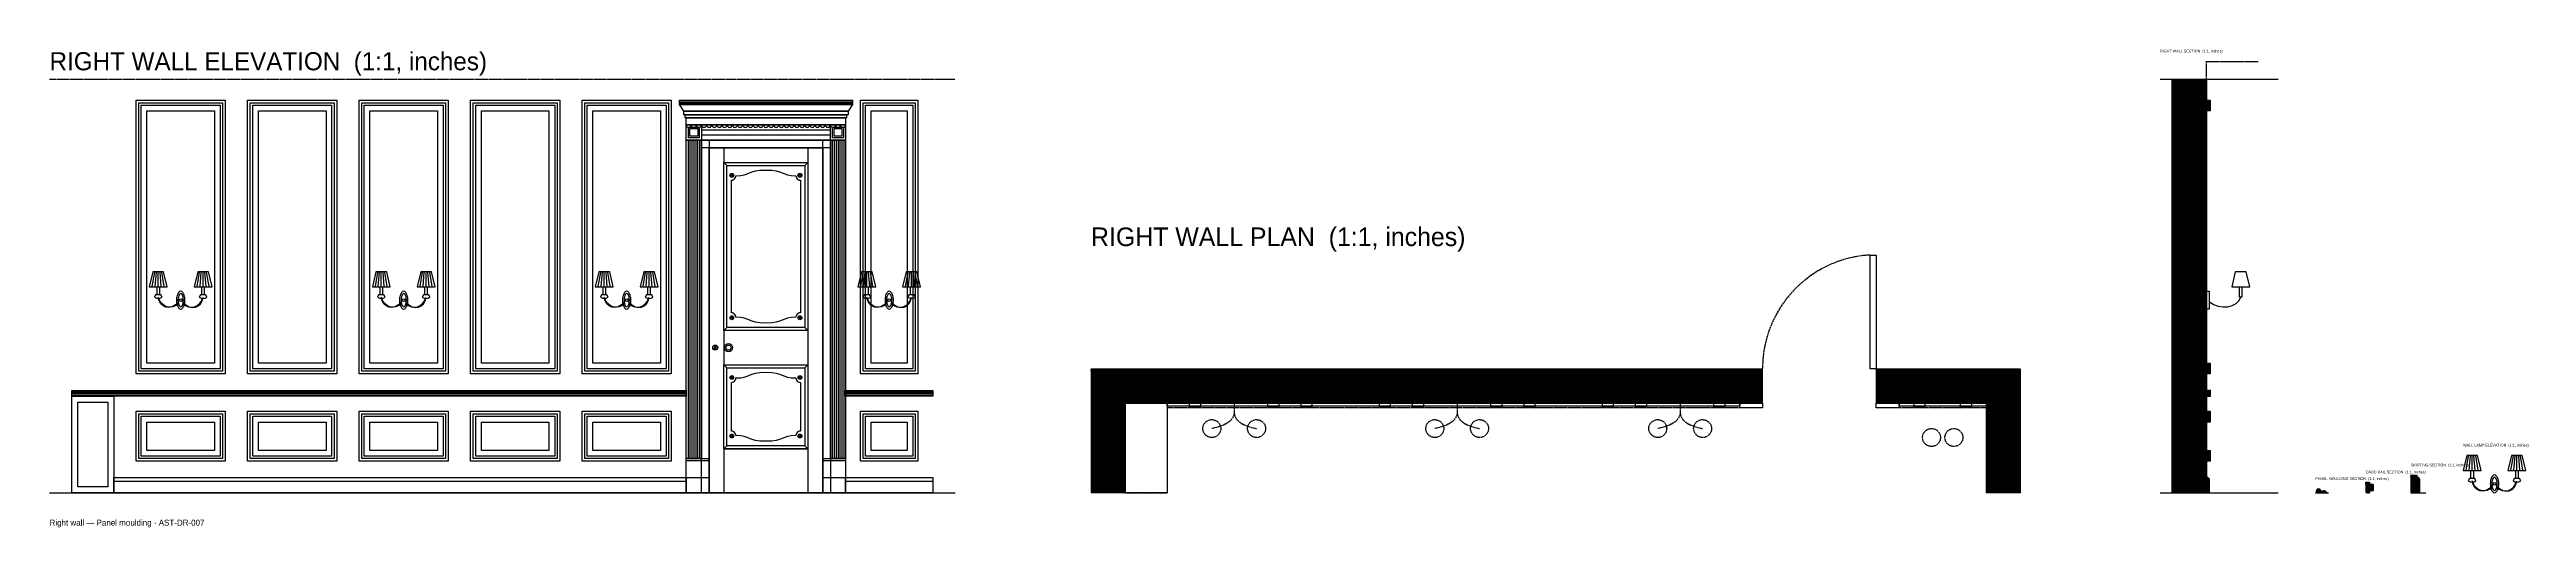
# Model space of a CAD drawing. Header units: inches. Extents: x 0 to 653, y -9 to 117.
import ezdxf

# ---------------------------------------------------------------- set-up
doc = ezdxf.new("R2010")
doc.units = ezdxf.units.IN
doc.header["$MEASUREMENT"] = 0
doc.linetypes.add('DASHED', pattern=[0.6, 0.5, -0.1])
for name, color, linetype in [('Dado rail section', 7, 'Continuous'), ('Dado rail section hatch', 8, 'Continuous'), ('Panel moulding section', 7, 'Continuous'), ('Panel moulding section hatch', 8, 'Continuous'), ('Right wall elevation', 7, 'Continuous'), ('Right wall plan', 7, 'Continuous'), ('Right wall plan hatch', 8, 'Continuous'), ('Right wall section', 7, 'Continuous'), ('Right wall section hatch', 8, 'Continuous'), ('Skirting section', 7, 'Continuous'), ('Skirting section hatch', 8, 'Continuous'), ('Wall lamp elevation', 7, 'Continuous')]:
    doc.layers.add(name, color=color, linetype=linetype)

msp = doc.modelspace()

# ---------------------------------------------------------------- hatches: boundary and pattern name
at = {"layer": 'Dado rail section hatch'}
h = msp.add_hatch(dxfattribs=at)
h.set_pattern_fill('ANSI31', scale=0.15748031)
h.paths.add_polyline_path([(610.78, 2.76), (611.72, 2.76), (611.72, 0), (610.78, 0), (610.78, 2.76)])
h = msp.add_hatch(dxfattribs=at)
h.set_pattern_fill('ANSI31', scale=0.15748031)
h.paths.add_polyline_path([(611.72, 0.59), (612.63, 0.59), (612.66, 0.59), (612.68, 0.6), (612.71, 0.61), (612.73, 0.62), (612.75, 0.63), (612.77, 0.65), (612.79, 0.67), (612.8, 0.69), (612.81, 0.71), (612.82, 0.74), (612.83, 0.76), (612.83, 0.79), (612.83, 0.81), (612.82, 0.84), (612.81, 0.86), (612.8, 0.89), (612.79, 0.91), (612.77, 0.93), (612.75, 0.94), (612.73, 0.96), (612.71, 0.97), (612.68, 0.98), (612.66, 0.98), (612.63, 0.98), (612.66, 0.99), (612.68, 0.99), (612.71, 1), (612.73, 1.01), (612.75, 1.02), (612.77, 1.04), (612.79, 1.06), (612.8, 1.08), (612.81, 1.11), (612.82, 1.13), (612.83, 1.16), (612.83, 1.18), (612.83, 1.21), (612.82, 1.23), (612.81, 1.26), (612.8, 1.28), (612.79, 1.3), (612.77, 1.32), (612.75, 1.34), (612.73, 1.35), (612.71, 1.36), (612.68, 1.37), (612.66, 1.38), (612.63, 1.38), (612.66, 1.38), (612.68, 1.38), (612.71, 1.39), (612.73, 1.4), (612.75, 1.42), (612.77, 1.44), (612.79, 1.45), (612.8, 1.48), (612.81, 1.5), (612.82, 1.52), (612.83, 1.55), (612.83, 1.57), (612.83, 1.6), (612.82, 1.63), (612.81, 1.65), (612.8, 1.67), (612.79, 1.69), (612.77, 1.71), (612.75, 1.73), (612.73, 1.75), (612.71, 1.76), (612.68, 1.76), (612.66, 1.77), (612.63, 1.77), (612.66, 1.77), (612.68, 1.78), (612.71, 1.79), (612.73, 1.8), (612.75, 1.81), (612.77, 1.83), (612.79, 1.85), (612.8, 1.87), (612.81, 1.89), (612.82, 1.92), (612.83, 1.94), (612.83, 1.97), (612.83, 1.99), (612.82, 2.02), (612.81, 2.04), (612.8, 2.07), (612.79, 2.09), (612.77, 2.11), (612.75, 2.12), (612.73, 2.14), (612.71, 2.15), (612.68, 2.16), (612.66, 2.16), (612.63, 2.17), (611.72, 2.17), (611.72, 0.59)])
at = {"layer": 'Panel moulding section hatch'}
h = msp.add_hatch(dxfattribs=at)
h.set_pattern_fill('ANSI31', scale=0.15748031)
h.paths.add_polyline_path([(597.79, 0), (597.79, 0.31), (597.8, 0.46), (597.83, 0.6), (597.86, 0.71), (597.91, 0.81), (597.96, 0.89), (598.02, 0.95), (598.1, 1), (598.18, 1.02), (598.65, 1.02), (598.65, 0.79), (598.7, 0.71), (598.76, 0.65), (598.84, 0.6), (598.93, 0.55), (599.03, 0.52), (599.16, 0.49), (599.29, 0.48), (599.44, 0.47), (599.68, 0.47), (599.8, 0.56), (599.91, 0.59), (600.03, 0.56), (600.15, 0.47), (600.15, 0.24), (600.33, 0.22), (600.46, 0.18), (600.56, 0.1), (600.62, 0), (597.79, 0)])
at = {"layer": 'Right wall plan hatch'}
h = msp.add_hatch(dxfattribs=at)
h.set_pattern_fill('ANSI31', scale=0.15748031)
h.paths.add_polyline_path([(274.64, 32.68), (451.69, 32.68), (451.69, 23.62), (274.64, 23.62), (274.64, 32.68)])
h = msp.add_hatch(dxfattribs=at)
h.set_pattern_fill('ANSI31', scale=0.15748031)
h.paths.add_polyline_path([(274.64, 32.68), (283.7, 32.68), (283.7, 0), (274.64, 0), (274.64, 32.68)])
h = msp.add_hatch(dxfattribs=at)
h.set_pattern_fill('ANSI31', scale=0.15748031)
h.paths.add_polyline_path([(481.69, 32.68), (519.76, 32.68), (519.76, 23.62), (481.69, 23.62), (481.69, 32.68)])
h = msp.add_hatch(dxfattribs=at)
h.set_pattern_fill('ANSI31', scale=0.15748031)
h.paths.add_polyline_path([(510.7, 32.68), (519.76, 32.68), (519.76, 0), (510.7, 0), (510.7, 32.68)])
at = {"layer": 'Right wall section hatch'}
h = msp.add_hatch(dxfattribs=at)
h.set_pattern_fill('ANSI31', scale=0.15748031)
h.paths.add_polyline_path([(559.68, 109.02), (568.73, 109.02), (568.73, 0), (559.68, 0), (559.68, 109.02)])
h = msp.add_hatch(dxfattribs=at)
h.set_pattern_fill('ANSI31', scale=0.15748031)
h.paths.add_polyline_path([(568.73, 103.54), (569.76, 103.54), (569.76, 100.71), (568.73, 100.71), (568.73, 103.54)])
h = msp.add_hatch(dxfattribs=at)
h.set_pattern_fill('ANSI31', scale=0.15748031)
h.paths.add_polyline_path([(568.73, 34.17), (569.76, 34.17), (569.76, 31.34), (568.73, 31.34), (568.73, 34.17)])
h = msp.add_hatch(dxfattribs=at)
h.set_pattern_fill('ANSI31', scale=0.15748031)
h.paths.add_polyline_path([(568.73, 25.43), (569.64, 25.43), (569.66, 25.43), (569.69, 25.44), (569.71, 25.45), (569.74, 25.46), (569.76, 25.47), (569.78, 25.49), (569.79, 25.51), (569.81, 25.53), (569.82, 25.55), (569.83, 25.58), (569.83, 25.6), (569.83, 25.63), (569.83, 25.66), (569.83, 25.68), (569.82, 25.71), (569.81, 25.73), (569.79, 25.75), (569.78, 25.77), (569.76, 25.79), (569.74, 25.8), (569.71, 25.81), (569.69, 25.82), (569.66, 25.83), (569.64, 25.83), (569.66, 25.83), (569.69, 25.83), (569.71, 25.84), (569.74, 25.85), (569.76, 25.87), (569.78, 25.88), (569.79, 25.9), (569.81, 25.93), (569.82, 25.95), (569.83, 25.97), (569.83, 26), (569.83, 26.02), (569.83, 26.05), (569.83, 26.07), (569.82, 26.1), (569.81, 26.12), (569.79, 26.14), (569.78, 26.16), (569.76, 26.18), (569.74, 26.19), (569.71, 26.21), (569.69, 26.21), (569.66, 26.22), (569.64, 26.22), (569.66, 26.22), (569.69, 26.23), (569.71, 26.24), (569.74, 26.25), (569.76, 26.26), (569.78, 26.28), (569.79, 26.3), (569.81, 26.32), (569.82, 26.34), (569.83, 26.37), (569.83, 26.39), (569.83, 26.42), (569.83, 26.44), (569.83, 26.47), (569.82, 26.49), (569.81, 26.52), (569.79, 26.54), (569.78, 26.56), (569.76, 26.57), (569.74, 26.59), (569.71, 26.6), (569.69, 26.61), (569.66, 26.61), (569.64, 26.61), (569.66, 26.62), (569.69, 26.62), (569.71, 26.63), (569.74, 26.64), (569.76, 26.65), (569.78, 26.67), (569.79, 26.69), (569.81, 26.71), (569.82, 26.74), (569.83, 26.76), (569.83, 26.79), (569.83, 26.81), (569.83, 26.84), (569.83, 26.86), (569.82, 26.89), (569.81, 26.91), (569.79, 26.93), (569.78, 26.95), (569.76, 26.97), (569.74, 26.98), (569.71, 26.99), (569.69, 27), (569.66, 27.01), (569.64, 27.01), (568.73, 27.01), (568.73, 25.43)])
h = msp.add_hatch(dxfattribs=at)
h.set_pattern_fill('ANSI31', scale=0.15748031)
h.paths.add_polyline_path([(568.73, 21.5), (569.76, 21.5), (569.76, 18.66), (568.73, 18.66), (568.73, 21.5)])
h = msp.add_hatch(dxfattribs=at)
h.set_pattern_fill('ANSI31', scale=0.15748031)
h.paths.add_polyline_path([(568.73, 11.18), (569.76, 11.18), (569.76, 8.35), (568.73, 8.35), (568.73, 11.18)])
h = msp.add_hatch(dxfattribs=at)
h.set_pattern_fill('ANSI31', scale=0.15748031)
h.paths.add_polyline_path([(568.73, 0), (569.52, 0), (569.52, 3.62), (569.13, 4.02), (568.73, 4.02), (568.73, 0)])
at = {"layer": 'Skirting section hatch'}
h = msp.add_hatch(dxfattribs=at)
h.set_pattern_fill('ANSI31', scale=0.15748031)
h.paths.add_polyline_path([(622.67, 4.61), (624.24, 4.61), (624.24, 0), (622.67, 0), (622.67, 4.61)])
h = msp.add_hatch(dxfattribs=at)
h.set_pattern_fill('ANSI31', scale=0.15748031)
h.paths.add_polyline_path([(624.24, 0), (625.03, 0), (625.03, 3.62), (624.64, 4.02), (624.24, 4.02), (624.24, 0)])

# ---------------------------------------------------------------- linework, layer by layer
at = {"layer": 'Dado rail section'}
msp.add_line((611.72, 2.76), (611.72, 0), dxfattribs=at)
for points in [[(612.63, 2.17), (611.72, 2.17), (611.72, 0.59)], [(611.72, 0.59), (612.63, 0.59)]]:
    msp.add_lwpolyline(points, dxfattribs=at)
for points in [[(612.63, 1.77), (612.66, 1.77), (612.7, 1.78), (612.73, 1.8), (612.76, 1.82), (612.78, 1.84), (612.8, 1.87), (612.82, 1.9), (612.83, 1.93), (612.83, 1.97), (612.83, 2), (612.82, 2.04), (612.8, 2.07), (612.78, 2.1), (612.76, 2.12), (612.73, 2.14), (612.7, 2.16), (612.66, 2.17), (612.63, 2.17)], [(612.63, 1.38), (612.66, 1.38), (612.7, 1.39), (612.73, 1.4), (612.76, 1.42), (612.78, 1.45), (612.8, 1.48), (612.82, 1.51), (612.83, 1.54), (612.83, 1.57), (612.83, 1.61), (612.82, 1.64), (612.8, 1.67), (612.78, 1.7), (612.76, 1.73), (612.73, 1.75), (612.7, 1.76), (612.66, 1.77), (612.63, 1.77)], [(612.63, 0.98), (612.66, 0.98), (612.7, 0.99), (612.73, 1.01), (612.76, 1.03), (612.78, 1.05), (612.8, 1.08), (612.82, 1.11), (612.83, 1.15), (612.83, 1.18), (612.83, 1.22), (612.82, 1.25), (612.8, 1.28), (612.78, 1.31), (612.76, 1.33), (612.73, 1.35), (612.7, 1.37), (612.66, 1.38), (612.63, 1.38)], [(612.63, 0.59), (612.66, 0.59), (612.7, 0.6), (612.73, 0.62), (612.76, 0.63), (612.78, 0.66), (612.8, 0.69), (612.82, 0.72), (612.83, 0.75), (612.83, 0.79), (612.83, 0.82), (612.82, 0.86), (612.8, 0.89), (612.78, 0.92), (612.76, 0.94), (612.73, 0.96), (612.7, 0.98), (612.66, 0.98), (612.63, 0.98)]]:
    msp.add_open_spline(points, degree=3, knots=[0, 0, 0, 0, 1, 1, 1, 2, 2, 2, 3, 3, 3, 4, 4, 4, 5, 5, 5, 6, 6, 6, 6], dxfattribs=at)
at = {"layer": 'Panel moulding section'}
msp.add_line((597.47, 0), (600.94, 0), dxfattribs=at)
for points in [[(597.79, 0), (597.79, 0.31)], [(600.62, 0), (597.79, 0)], [(598.18, 1.02), (598.65, 1.02), (598.65, 0.79)], [(599.44, 0.47), (599.68, 0.47)], [(600.15, 0.47), (600.15, 0.24)]]:
    msp.add_lwpolyline(points, dxfattribs=at)
for points in [[(597.79, 0.31), (597.81, 0.73), (597.94, 0.97), (598.18, 1.02)], [(598.65, 0.79), (598.76, 0.58), (599.02, 0.47), (599.44, 0.47)], [(599.68, 0.47), (599.83, 0.63), (599.99, 0.63), (600.15, 0.47)], [(600.15, 0.24), (600.41, 0.24), (600.57, 0.16), (600.62, 0)]]:
    msp.add_open_spline(points, degree=3, dxfattribs=at)
at = {"layer": 'Right wall elevation', "linetype": 'DASHED'}
msp.add_line((0, 109.02), (238.82, 109.02), dxfattribs=at)
at = {"layer": 'Right wall elevation'}
for p, q in [((166.1, 102.32), (211.69, 102.32)), ((166.22, 103.08), (211.57, 103.08)), ((166.22, 102.74), (211.57, 102.74)), ((167.87, 92.99), (171.89, 92.99)), ((168.38, 92.99), (168.38, 9.06)), ((168.88, 92.99), (168.88, 9.06)), ((169.38, 92.99), (169.38, 9.06)), ((169.88, 92.99), (169.88, 9.06)), ((170.38, 92.99), (170.38, 9.06)), ((170.89, 92.99), (170.89, 9.06)), ((171.39, 92.99), (171.39, 9.06)), ((171.89, 95.67), (205.91, 95.67)), ((171.89, 94.33), (205.91, 94.33)), ((205.91, 92.99), (209.92, 92.99)), ((206.41, 92.99), (206.41, 9.06)), ((206.91, 92.99), (206.91, 9.06)), ((207.41, 92.99), (207.41, 9.06)), ((207.91, 92.99), (207.91, 9.06)), ((208.42, 92.99), (208.42, 9.06)), ((208.92, 92.99), (208.92, 9.06)), ((209.42, 92.99), (209.42, 9.06)), ((177.83, 90.98), (177.83, 87.05)), ((177.83, 87.05), (199.96, 87.05)), ((177.83, 87.05), (178.62, 86.26)), ((199.96, 87.05), (199.17, 86.26)), ((199.96, 90.98), (199.96, 87.05)), ((27.1, 54.41), (27.73, 58.19)), ((27.89, 54.41), (28.2, 58.19)), ((28.68, 54.41), (28.68, 58.19)), ((29.46, 54.41), (29.15, 58.19)), ((30.25, 54.41), (29.62, 58.19)), ((38.91, 54.41), (39.54, 58.19)), ((39.7, 54.41), (40.02, 58.19)), ((40.49, 54.41), (40.49, 58.19)), ((41.28, 54.41), (40.96, 58.19)), ((42.06, 54.41), (41.43, 58.19)), ((85.91, 54.41), (86.54, 58.19)), ((86.69, 54.41), (87.01, 58.19)), ((87.48, 54.41), (87.48, 58.19)), ((88.27, 54.41), (87.95, 58.19)), ((89.06, 54.41), (88.43, 58.19)), ((97.72, 54.41), (98.35, 58.19)), ((98.5, 54.41), (98.82, 58.19)), ((99.29, 54.41), (99.29, 58.19)), ((100.08, 54.41), (99.76, 58.19)), ((100.87, 54.41), (100.24, 58.19)), ((144.71, 54.41), (145.34, 58.19)), ((145.5, 54.41), (145.81, 58.19)), ((146.28, 54.41), (146.28, 58.19)), ((147.07, 54.41), (146.76, 58.19)), ((147.86, 54.41), (147.23, 58.19)), ((156.52, 54.41), (157.15, 58.19)), ((157.31, 54.41), (157.62, 58.19)), ((158.09, 54.41), (158.09, 58.19)), ((158.88, 54.41), (158.57, 58.19)), ((159.67, 54.41), (159.04, 58.19)), ((213.94, 54.41), (214.57, 58.19)), ((214.72, 54.41), (215.04, 58.19)), ((215.51, 54.41), (215.51, 58.19)), ((216.3, 54.41), (215.98, 58.19)), ((217.09, 54.41), (216.46, 58.19)), ((225.75, 54.41), (226.38, 58.19)), ((226.54, 54.41), (226.85, 58.19)), ((227.32, 54.41), (227.32, 58.19)), ((228.11, 54.41), (227.8, 58.19)), ((228.9, 54.41), (228.27, 58.19)), ((177.83, 42.8), (178.62, 43.58)), ((177.83, 42.8), (177.83, 33.74)), ((199.96, 42.8), (199.17, 43.58)), ((199.96, 42.8), (199.96, 33.74)), ((177.83, 33.74), (178.62, 32.95)), ((199.96, 33.74), (199.17, 32.95)), ((5.91, 26.61), (167.87, 26.61)), ((5.91, 26.22), (167.87, 26.22)), ((209.92, 26.61), (232.91, 26.61)), ((209.92, 26.22), (232.91, 26.22)), ((5.91, 25.83), (167.87, 25.83)), ((209.92, 25.83), (232.91, 25.83)), ((167.87, 8.5), (173.9, 8.5)), ((177.83, 11.61), (178.62, 12.4)), ((177.83, 11.61), (199.96, 11.61)), ((177.83, 11.61), (177.83, 0)), ((199.96, 11.61), (199.17, 12.4)), ((199.96, 11.61), (199.96, 0)), ((203.9, 8.5), (209.92, 8.5)), ((0, 0), (238.82, 0)), ((16.93, 3.03), (167.87, 3.03)), ((167.87, 4.02), (173.9, 4.02)), ((203.9, 4.02), (209.92, 4.02)), ((209.92, 3.03), (232.91, 3.03))]:
    msp.add_line(p, q, dxfattribs=at)
for points in [[(22.83, 103.54), (46.33, 103.54), (46.33, 31.34), (22.83, 31.34), (22.83, 103.54)], [(23.54, 102.83), (45.62, 102.83), (45.62, 32.05), (23.54, 32.05), (23.54, 102.83)], [(24.17, 102.2), (44.99, 102.2), (44.99, 32.68), (24.17, 32.68), (24.17, 102.2)], [(25.67, 100.71), (43.5, 100.71), (43.5, 34.17), (25.67, 34.17), (25.67, 100.71)], [(52.24, 103.54), (75.73, 103.54), (75.73, 31.34), (52.24, 31.34), (52.24, 103.54)], [(52.94, 102.83), (75.02, 102.83), (75.02, 32.05), (52.94, 32.05), (52.94, 102.83)], [(53.57, 102.2), (74.39, 102.2), (74.39, 32.68), (53.57, 32.68), (53.57, 102.2)], [(55.07, 100.71), (72.9, 100.71), (72.9, 34.17), (55.07, 34.17), (55.07, 100.71)], [(81.64, 103.54), (105.13, 103.54), (105.13, 31.34), (81.64, 31.34), (81.64, 103.54)], [(82.35, 102.83), (104.43, 102.83), (104.43, 32.05), (82.35, 32.05), (82.35, 102.83)], [(82.98, 102.2), (103.8, 102.2), (103.8, 32.68), (82.98, 32.68), (82.98, 102.2)], [(84.47, 100.71), (102.3, 100.71), (102.3, 34.17), (84.47, 34.17), (84.47, 100.71)], [(111.04, 103.54), (134.54, 103.54), (134.54, 31.34), (111.04, 31.34), (111.04, 103.54)], [(111.75, 102.83), (133.83, 102.83), (133.83, 32.05), (111.75, 32.05), (111.75, 102.83)], [(112.38, 102.2), (133.2, 102.2), (133.2, 32.68), (112.38, 32.68), (112.38, 102.2)], [(113.87, 100.71), (131.7, 100.71), (131.7, 34.17), (113.87, 34.17), (113.87, 100.71)], [(140.44, 103.54), (163.94, 103.54), (163.94, 31.34), (140.44, 31.34), (140.44, 103.54)], [(141.15, 102.83), (163.23, 102.83), (163.23, 32.05), (141.15, 32.05), (141.15, 102.83)], [(141.78, 102.2), (162.6, 102.2), (162.6, 32.68), (141.78, 32.68), (141.78, 102.2)], [(143.28, 100.71), (161.1, 100.71), (161.1, 34.17), (143.28, 34.17), (143.28, 100.71)], [(166.1, 103.54), (211.69, 103.54), (211.69, 102.32), (210.55, 100.63), (167.24, 100.63), (166.1, 102.32), (166.1, 103.54)], [(167.24, 100.63), (210.55, 100.63), (210.55, 99.61), (167.24, 99.61), (167.24, 100.63)], [(167.64, 99.61), (210.16, 99.61), (210.16, 98.82), (167.64, 98.82), (167.64, 99.61)], [(167.87, 98.82), (209.92, 98.82), (209.92, 97.01), (167.87, 97.01), (167.87, 98.82)], [(213.86, 103.54), (228.98, 103.54), (228.98, 31.34), (213.86, 31.34), (213.86, 103.54)], [(214.57, 102.83), (228.27, 102.83), (228.27, 32.05), (214.57, 32.05), (214.57, 102.83)], [(215.2, 102.2), (227.64, 102.2), (227.64, 32.68), (215.2, 32.68), (215.2, 102.2)], [(216.69, 100.71), (226.14, 100.71), (226.14, 34.17), (216.69, 34.17), (216.69, 100.71)], [(167.87, 97.01), (171.89, 97.01), (171.89, 9.06), (167.87, 9.06), (167.87, 97.01)], [(167.87, 97.01), (209.92, 97.01), (209.92, 92.99), (167.87, 92.99), (167.87, 97.01)], [(167.87, 97.01), (171.89, 97.01), (171.89, 92.99), (167.87, 92.99), (167.87, 97.01)], [(168.46, 96.42), (171.3, 96.42), (171.3, 93.58), (168.46, 93.58), (168.46, 96.42)], [(168.86, 96.02), (170.91, 96.02), (170.91, 93.98), (168.86, 93.98), (168.86, 96.02)], [(171.89, 92.99), (173.9, 92.99), (173.9, 0), (171.89, 0), (171.89, 92.99)], [(171.89, 92.99), (205.91, 92.99), (205.91, 90.98), (171.89, 90.98), (171.89, 92.99)], [(203.9, 92.99), (205.91, 92.99), (205.91, 0), (203.9, 0), (203.9, 92.99)], [(205.91, 97.01), (209.92, 97.01), (209.92, 9.06), (205.91, 9.06), (205.91, 97.01)], [(205.91, 97.01), (209.92, 97.01), (209.92, 92.99), (205.91, 92.99), (205.91, 97.01)], [(206.5, 96.42), (209.33, 96.42), (209.33, 93.58), (206.5, 93.58), (206.5, 96.42)], [(206.89, 96.02), (208.94, 96.02), (208.94, 93.98), (206.89, 93.98), (206.89, 96.02)], [(173.9, 90.98), (203.9, 90.98), (203.9, 0), (173.9, 0), (173.9, 90.98)], [(173.9, 90.98), (203.9, 90.98), (203.9, 0), (173.9, 0), (173.9, 90.98)], [(177.83, 87.05), (199.96, 87.05), (199.96, 42.8), (177.83, 42.8), (177.83, 87.05)], [(178.62, 86.26), (199.17, 86.26), (199.17, 43.58), (178.62, 43.58), (178.62, 86.26)], [(179.8, 47.44), (179.8, 82.4)], [(197.99, 82.4), (197.99, 47.44)], [(26.31, 54.33), (31.04, 54.33), (30.09, 58.27), (27.26, 58.27), (26.31, 54.33)], [(28.36, 54.33), (28.99, 54.33), (28.99, 52.2), (28.36, 52.2), (28.36, 54.33)], [(38.13, 54.33), (42.85, 54.33), (41.91, 58.27), (39.07, 58.27), (38.13, 54.33)], [(40.17, 54.33), (40.8, 54.33), (40.8, 52.2), (40.17, 52.2), (40.17, 54.33)], [(85.12, 54.33), (89.84, 54.33), (88.9, 58.27), (86.06, 58.27), (85.12, 54.33)], [(87.17, 54.33), (87.8, 54.33), (87.8, 52.2), (87.17, 52.2), (87.17, 54.33)], [(96.93, 54.33), (101.65, 54.33), (100.71, 58.27), (97.87, 58.27), (96.93, 54.33)], [(98.98, 54.33), (99.61, 54.33), (99.61, 52.2), (98.98, 52.2), (98.98, 54.33)], [(143.92, 54.33), (148.65, 54.33), (147.7, 58.27), (144.87, 58.27), (143.92, 54.33)], [(145.97, 54.33), (146.6, 54.33), (146.6, 52.2), (145.97, 52.2), (145.97, 54.33)], [(155.73, 54.33), (160.46, 54.33), (159.51, 58.27), (156.68, 58.27), (155.73, 54.33)], [(157.78, 54.33), (158.41, 54.33), (158.41, 52.2), (157.78, 52.2), (157.78, 54.33)], [(213.15, 54.33), (217.87, 54.33), (216.93, 58.27), (214.09, 58.27), (213.15, 54.33)], [(215.2, 54.33), (215.83, 54.33), (215.83, 52.2), (215.2, 52.2), (215.2, 54.33)], [(224.96, 54.33), (229.69, 54.33), (228.74, 58.27), (225.91, 58.27), (224.96, 54.33)], [(227.01, 54.33), (227.64, 54.33), (227.64, 52.2), (227.01, 52.2), (227.01, 54.33)], [(29.7, 51.57), (29.39, 52.2), (27.97, 52.2), (27.65, 51.57)], [(41.51, 51.57), (41.2, 52.2), (39.78, 52.2), (39.46, 51.57)], [(88.5, 51.57), (88.19, 52.2), (86.77, 52.2), (86.46, 51.57)], [(100.31, 51.57), (100, 52.2), (98.58, 52.2), (98.27, 51.57)], [(147.31, 51.57), (146.99, 52.2), (145.57, 52.2), (145.26, 51.57)], [(159.12, 51.57), (158.8, 52.2), (157.39, 52.2), (157.07, 51.57)], [(216.54, 51.57), (216.22, 52.2), (214.8, 52.2), (214.49, 51.57)], [(228.35, 51.57), (228.03, 52.2), (226.61, 52.2), (226.3, 51.57)], [(175.67, 38.31), (175.73, 37.87), (175.37, 37.87), (175.43, 38.31)], [(177.83, 33.74), (199.96, 33.74), (199.96, 11.61), (177.83, 11.61), (177.83, 33.74)], [(178.62, 32.95), (199.17, 32.95), (199.17, 12.4), (178.62, 12.4), (178.62, 32.95)], [(5.91, 27.01), (167.87, 27.01), (167.87, 25.43), (5.91, 25.43), (5.91, 27.01)], [(179.8, 16.26), (179.8, 29.09)], [(197.99, 29.09), (197.99, 16.26)], [(209.92, 27.01), (232.91, 27.01), (232.91, 25.43), (209.92, 25.43), (209.92, 27.01)], [(5.91, 25.43), (16.93, 25.43), (16.93, 0), (5.91, 0), (5.91, 25.43)], [(7.48, 23.86), (15.35, 23.86), (15.35, 1.57), (7.48, 1.57), (7.48, 23.86)], [(22.83, 21.5), (46.33, 21.5), (46.33, 8.35), (22.83, 8.35), (22.83, 21.5)], [(23.54, 20.79), (45.62, 20.79), (45.62, 9.06), (23.54, 9.06), (23.54, 20.79)], [(24.17, 20.16), (44.99, 20.16), (44.99, 9.69), (24.17, 9.69), (24.17, 20.16)], [(52.24, 21.5), (75.73, 21.5), (75.73, 8.35), (52.24, 8.35), (52.24, 21.5)], [(52.94, 20.79), (75.02, 20.79), (75.02, 9.06), (52.94, 9.06), (52.94, 20.79)], [(53.57, 20.16), (74.39, 20.16), (74.39, 9.69), (53.57, 9.69), (53.57, 20.16)], [(81.64, 21.5), (105.13, 21.5), (105.13, 8.35), (81.64, 8.35), (81.64, 21.5)], [(82.35, 20.79), (104.43, 20.79), (104.43, 9.06), (82.35, 9.06), (82.35, 20.79)], [(82.98, 20.16), (103.8, 20.16), (103.8, 9.69), (82.98, 9.69), (82.98, 20.16)], [(111.04, 21.5), (134.54, 21.5), (134.54, 8.35), (111.04, 8.35), (111.04, 21.5)], [(111.75, 20.79), (133.83, 20.79), (133.83, 9.06), (111.75, 9.06), (111.75, 20.79)], [(112.38, 20.16), (133.2, 20.16), (133.2, 9.69), (112.38, 9.69), (112.38, 20.16)], [(140.44, 21.5), (163.94, 21.5), (163.94, 8.35), (140.44, 8.35), (140.44, 21.5)], [(141.15, 20.79), (163.23, 20.79), (163.23, 9.06), (141.15, 9.06), (141.15, 20.79)], [(141.78, 20.16), (162.6, 20.16), (162.6, 9.69), (141.78, 9.69), (141.78, 20.16)], [(213.86, 21.5), (228.98, 21.5), (228.98, 8.35), (213.86, 8.35), (213.86, 21.5)], [(214.57, 20.79), (228.27, 20.79), (228.27, 9.06), (214.57, 9.06), (214.57, 20.79)], [(215.2, 20.16), (227.64, 20.16), (227.64, 9.69), (215.2, 9.69), (215.2, 20.16)], [(25.67, 18.66), (43.5, 18.66), (43.5, 11.18), (25.67, 11.18), (25.67, 18.66)], [(55.07, 18.66), (72.9, 18.66), (72.9, 11.18), (55.07, 11.18), (55.07, 18.66)], [(84.47, 18.66), (102.3, 18.66), (102.3, 11.18), (84.47, 11.18), (84.47, 18.66)], [(113.87, 18.66), (131.7, 18.66), (131.7, 11.18), (113.87, 11.18), (113.87, 18.66)], [(143.28, 18.66), (161.1, 18.66), (161.1, 11.18), (143.28, 11.18), (143.28, 18.66)], [(216.69, 18.66), (226.14, 18.66), (226.14, 11.18), (216.69, 11.18), (216.69, 18.66)], [(167.87, 9.06), (173.9, 9.06), (173.9, 0), (167.87, 0), (167.87, 9.06)], [(203.9, 9.06), (209.92, 9.06), (209.92, 0), (203.9, 0), (203.9, 9.06)], [(16.93, 4.02), (167.87, 4.02), (167.87, 0), (16.93, 0), (16.93, 4.02)], [(209.92, 4.02), (232.91, 4.02), (232.91, 0), (209.92, 0), (209.92, 4.02)]]:
    msp.add_lwpolyline(points, dxfattribs=at)
for centre, radius in [((179.92, 83.7), 0.512), ((179.92, 83.7), 0.205), ((197.87, 83.7), 0.512), ((197.87, 83.7), 0.205), ((34.58, 50.79), 0.354), ((93.39, 50.79), 0.354), ((152.19, 50.79), 0.354), ((179.92, 46.14), 0.512), ((179.92, 46.14), 0.205), ((197.87, 46.14), 0.512), ((197.87, 46.14), 0.205), ((221.42, 50.79), 0.354), ((179.02, 38.27), 1.08), ((175.55, 38.27), 0.669), ((179.02, 38.27), 0.689), ((179.92, 30.39), 0.512), ((179.92, 30.39), 0.205), ((197.87, 30.39), 0.512), ((197.87, 30.39), 0.205), ((179.92, 14.96), 0.512), ((179.92, 14.96), 0.205), ((197.87, 14.96), 0.512), ((197.87, 14.96), 0.205)]:
    msp.add_circle(centre, radius, dxfattribs=at)
for points, knots in [([(167.87, 97.01), (167.87, 96.89), (167.9, 96.77), (167.96, 96.67), (168.02, 96.57), (168.11, 96.49), (168.21, 96.43), (168.31, 96.37), (168.43, 96.34), (168.54, 96.34), (168.66, 96.34), (168.78, 96.37), (168.88, 96.43), (168.98, 96.49), (169.06, 96.57), (169.12, 96.67), (169.18, 96.77), (169.21, 96.89), (169.21, 97.01)], [0, 0, 0, 0, 1, 1, 1, 2, 2, 2, 3, 3, 3, 4, 4, 4, 5, 5, 5, 6, 6, 6, 6]), ([(169.21, 97.01), (169.21, 96.89), (169.24, 96.77), (169.3, 96.67), (169.36, 96.57), (169.45, 96.49), (169.55, 96.43), (169.65, 96.37), (169.76, 96.34), (169.88, 96.34), (170, 96.34), (170.11, 96.37), (170.22, 96.43), (170.32, 96.49), (170.4, 96.57), (170.46, 96.67), (170.52, 96.77), (170.55, 96.89), (170.55, 97.01)], [0, 0, 0, 0, 1, 1, 1, 2, 2, 2, 3, 3, 3, 4, 4, 4, 5, 5, 5, 6, 6, 6, 6]), ([(170.55, 97.01), (170.55, 96.89), (170.58, 96.77), (170.64, 96.67), (170.7, 96.57), (170.78, 96.49), (170.89, 96.43), (170.99, 96.37), (171.1, 96.34), (171.22, 96.34), (171.34, 96.34), (171.45, 96.37), (171.56, 96.43), (171.66, 96.49), (171.74, 96.57), (171.8, 96.67), (171.86, 96.77), (171.89, 96.89), (171.89, 97.01)], [0, 0, 0, 0, 1, 1, 1, 2, 2, 2, 3, 3, 3, 4, 4, 4, 5, 5, 5, 6, 6, 6, 6]), ([(171.89, 97.01), (171.89, 96.89), (171.92, 96.77), (171.98, 96.67), (172.04, 96.56), (172.13, 96.48), (172.23, 96.42), (172.33, 96.36), (172.45, 96.33), (172.57, 96.33), (172.69, 96.33), (172.81, 96.36), (172.91, 96.42), (173.01, 96.48), (173.1, 96.56), (173.16, 96.67), (173.22, 96.77), (173.25, 96.89), (173.25, 97.01)], [0, 0, 0, 0, 1, 1, 1, 2, 2, 2, 3, 3, 3, 4, 4, 4, 5, 5, 5, 6, 6, 6, 6]), ([(173.25, 97.01), (173.25, 96.89), (173.28, 96.77), (173.34, 96.67), (173.4, 96.56), (173.49, 96.48), (173.59, 96.42), (173.69, 96.36), (173.81, 96.33), (173.93, 96.33), (174.05, 96.33), (174.17, 96.36), (174.27, 96.42), (174.37, 96.48), (174.46, 96.56), (174.52, 96.67), (174.58, 96.77), (174.61, 96.89), (174.61, 97.01)], [0, 0, 0, 0, 1, 1, 1, 2, 2, 2, 3, 3, 3, 4, 4, 4, 5, 5, 5, 6, 6, 6, 6]), ([(174.61, 97.01), (174.61, 96.89), (174.64, 96.77), (174.7, 96.67), (174.76, 96.56), (174.85, 96.48), (174.95, 96.42), (175.05, 96.36), (175.17, 96.33), (175.29, 96.33), (175.41, 96.33), (175.53, 96.36), (175.63, 96.42), (175.73, 96.48), (175.82, 96.56), (175.88, 96.67), (175.94, 96.77), (175.97, 96.89), (175.97, 97.01)], [0, 0, 0, 0, 1, 1, 1, 2, 2, 2, 3, 3, 3, 4, 4, 4, 5, 5, 5, 6, 6, 6, 6]), ([(175.97, 97.01), (175.97, 96.89), (176, 96.77), (176.06, 96.67), (176.12, 96.56), (176.21, 96.48), (176.31, 96.42), (176.42, 96.36), (176.53, 96.33), (176.65, 96.33), (176.77, 96.33), (176.89, 96.36), (176.99, 96.42), (177.1, 96.48), (177.18, 96.56), (177.24, 96.67), (177.3, 96.77), (177.33, 96.89), (177.33, 97.01)], [0, 0, 0, 0, 1, 1, 1, 2, 2, 2, 3, 3, 3, 4, 4, 4, 5, 5, 5, 6, 6, 6, 6]), ([(177.33, 97.01), (177.33, 96.89), (177.36, 96.77), (177.42, 96.67), (177.48, 96.56), (177.57, 96.48), (177.67, 96.42), (177.78, 96.36), (177.89, 96.33), (178.01, 96.33), (178.13, 96.33), (178.25, 96.36), (178.35, 96.42), (178.46, 96.48), (178.54, 96.56), (178.6, 96.67), (178.66, 96.77), (178.69, 96.89), (178.69, 97.01)], [0, 0, 0, 0, 1, 1, 1, 2, 2, 2, 3, 3, 3, 4, 4, 4, 5, 5, 5, 6, 6, 6, 6]), ([(178.69, 97.01), (178.69, 96.89), (178.72, 96.77), (178.78, 96.67), (178.84, 96.56), (178.93, 96.48), (179.03, 96.42), (179.14, 96.36), (179.25, 96.33), (179.37, 96.33), (179.49, 96.33), (179.61, 96.36), (179.71, 96.42), (179.82, 96.48), (179.9, 96.56), (179.96, 96.67), (180.02, 96.77), (180.05, 96.89), (180.05, 97.01)], [0, 0, 0, 0, 1, 1, 1, 2, 2, 2, 3, 3, 3, 4, 4, 4, 5, 5, 5, 6, 6, 6, 6]), ([(180.05, 97.01), (180.05, 96.89), (180.08, 96.77), (180.14, 96.67), (180.2, 96.56), (180.29, 96.48), (180.39, 96.42), (180.5, 96.36), (180.61, 96.33), (180.73, 96.33), (180.85, 96.33), (180.97, 96.36), (181.07, 96.42), (181.18, 96.48), (181.26, 96.56), (181.32, 96.67), (181.38, 96.77), (181.41, 96.89), (181.41, 97.01)], [0, 0, 0, 0, 1, 1, 1, 2, 2, 2, 3, 3, 3, 4, 4, 4, 5, 5, 5, 6, 6, 6, 6]), ([(181.41, 97.01), (181.41, 96.89), (181.45, 96.77), (181.51, 96.67), (181.57, 96.56), (181.65, 96.48), (181.75, 96.42), (181.86, 96.36), (181.98, 96.33), (182.09, 96.33), (182.21, 96.33), (182.33, 96.36), (182.43, 96.42), (182.54, 96.48), (182.62, 96.56), (182.68, 96.67), (182.74, 96.77), (182.77, 96.89), (182.77, 97.01)], [0, 0, 0, 0, 1, 1, 1, 2, 2, 2, 3, 3, 3, 4, 4, 4, 5, 5, 5, 6, 6, 6, 6]), ([(182.77, 97.01), (182.77, 96.89), (182.81, 96.77), (182.87, 96.67), (182.93, 96.56), (183.01, 96.48), (183.11, 96.42), (183.22, 96.36), (183.34, 96.33), (183.46, 96.33), (183.57, 96.33), (183.69, 96.36), (183.8, 96.42), (183.9, 96.48), (183.98, 96.56), (184.04, 96.67), (184.1, 96.77), (184.14, 96.89), (184.14, 97.01)], [0, 0, 0, 0, 1, 1, 1, 2, 2, 2, 3, 3, 3, 4, 4, 4, 5, 5, 5, 6, 6, 6, 6]), ([(184.14, 97.01), (184.14, 96.89), (184.17, 96.77), (184.23, 96.67), (184.29, 96.56), (184.37, 96.48), (184.48, 96.42), (184.58, 96.36), (184.7, 96.33), (184.82, 96.33), (184.94, 96.33), (185.05, 96.36), (185.16, 96.42), (185.26, 96.48), (185.35, 96.56), (185.4, 96.67), (185.46, 96.77), (185.5, 96.89), (185.5, 97.01)], [0, 0, 0, 0, 1, 1, 1, 2, 2, 2, 3, 3, 3, 4, 4, 4, 5, 5, 5, 6, 6, 6, 6]), ([(185.5, 97.01), (185.5, 96.89), (185.53, 96.77), (185.59, 96.67), (185.65, 96.56), (185.73, 96.48), (185.84, 96.42), (185.94, 96.36), (186.06, 96.33), (186.18, 96.33), (186.3, 96.33), (186.41, 96.36), (186.52, 96.42), (186.62, 96.48), (186.71, 96.56), (186.77, 96.67), (186.83, 96.77), (186.86, 96.89), (186.86, 97.01)], [0, 0, 0, 0, 1, 1, 1, 2, 2, 2, 3, 3, 3, 4, 4, 4, 5, 5, 5, 6, 6, 6, 6]), ([(186.86, 97.01), (186.86, 96.89), (186.89, 96.77), (186.95, 96.67), (187.01, 96.56), (187.09, 96.48), (187.2, 96.42), (187.3, 96.36), (187.42, 96.33), (187.54, 96.33), (187.66, 96.33), (187.77, 96.36), (187.88, 96.42), (187.98, 96.48), (188.07, 96.56), (188.13, 96.67), (188.19, 96.77), (188.22, 96.89), (188.22, 97.01)], [0, 0, 0, 0, 1, 1, 1, 2, 2, 2, 3, 3, 3, 4, 4, 4, 5, 5, 5, 6, 6, 6, 6]), ([(188.22, 97.01), (188.22, 96.89), (188.25, 96.77), (188.31, 96.67), (188.37, 96.56), (188.45, 96.48), (188.56, 96.42), (188.66, 96.36), (188.78, 96.33), (188.9, 96.33), (189.02, 96.33), (189.13, 96.36), (189.24, 96.42), (189.34, 96.48), (189.43, 96.56), (189.49, 96.67), (189.55, 96.77), (189.58, 96.89), (189.58, 97.01)], [0, 0, 0, 0, 1, 1, 1, 2, 2, 2, 3, 3, 3, 4, 4, 4, 5, 5, 5, 6, 6, 6, 6]), ([(189.58, 97.01), (189.58, 96.89), (189.61, 96.77), (189.67, 96.67), (189.73, 96.56), (189.81, 96.48), (189.92, 96.42), (190.02, 96.36), (190.14, 96.33), (190.26, 96.33), (190.38, 96.33), (190.5, 96.36), (190.6, 96.42), (190.7, 96.48), (190.79, 96.56), (190.85, 96.67), (190.91, 96.77), (190.94, 96.89), (190.94, 97.01)], [0, 0, 0, 0, 1, 1, 1, 2, 2, 2, 3, 3, 3, 4, 4, 4, 5, 5, 5, 6, 6, 6, 6]), ([(190.94, 97.01), (190.94, 96.89), (190.97, 96.77), (191.03, 96.67), (191.09, 96.56), (191.18, 96.48), (191.28, 96.42), (191.38, 96.36), (191.5, 96.33), (191.62, 96.33), (191.74, 96.33), (191.86, 96.36), (191.96, 96.42), (192.06, 96.48), (192.15, 96.56), (192.21, 96.67), (192.27, 96.77), (192.3, 96.89), (192.3, 97.01)], [0, 0, 0, 0, 1, 1, 1, 2, 2, 2, 3, 3, 3, 4, 4, 4, 5, 5, 5, 6, 6, 6, 6]), ([(192.3, 97.01), (192.3, 96.89), (192.33, 96.77), (192.39, 96.67), (192.45, 96.56), (192.54, 96.48), (192.64, 96.42), (192.74, 96.36), (192.86, 96.33), (192.98, 96.33), (193.1, 96.33), (193.22, 96.36), (193.32, 96.42), (193.42, 96.48), (193.51, 96.56), (193.57, 96.67), (193.63, 96.77), (193.66, 96.89), (193.66, 97.01)], [0, 0, 0, 0, 1, 1, 1, 2, 2, 2, 3, 3, 3, 4, 4, 4, 5, 5, 5, 6, 6, 6, 6]), ([(193.66, 97.01), (193.66, 96.89), (193.69, 96.77), (193.75, 96.67), (193.81, 96.56), (193.9, 96.48), (194, 96.42), (194.1, 96.36), (194.22, 96.33), (194.34, 96.33), (194.46, 96.33), (194.58, 96.36), (194.68, 96.42), (194.78, 96.48), (194.87, 96.56), (194.93, 96.67), (194.99, 96.77), (195.02, 96.89), (195.02, 97.01)], [0, 0, 0, 0, 1, 1, 1, 2, 2, 2, 3, 3, 3, 4, 4, 4, 5, 5, 5, 6, 6, 6, 6]), ([(195.02, 97.01), (195.02, 96.89), (195.05, 96.77), (195.11, 96.67), (195.17, 96.56), (195.26, 96.48), (195.36, 96.42), (195.46, 96.36), (195.58, 96.33), (195.7, 96.33), (195.82, 96.33), (195.94, 96.36), (196.04, 96.42), (196.14, 96.48), (196.23, 96.56), (196.29, 96.67), (196.35, 96.77), (196.38, 96.89), (196.38, 97.01)], [0, 0, 0, 0, 1, 1, 1, 2, 2, 2, 3, 3, 3, 4, 4, 4, 5, 5, 5, 6, 6, 6, 6]), ([(196.38, 97.01), (196.38, 96.89), (196.41, 96.77), (196.47, 96.67), (196.53, 96.56), (196.62, 96.48), (196.72, 96.42), (196.82, 96.36), (196.94, 96.33), (197.06, 96.33), (197.18, 96.33), (197.3, 96.36), (197.4, 96.42), (197.5, 96.48), (197.59, 96.56), (197.65, 96.67), (197.71, 96.77), (197.74, 96.89), (197.74, 97.01)], [0, 0, 0, 0, 1, 1, 1, 2, 2, 2, 3, 3, 3, 4, 4, 4, 5, 5, 5, 6, 6, 6, 6]), ([(197.74, 97.01), (197.74, 96.89), (197.77, 96.77), (197.83, 96.67), (197.89, 96.56), (197.98, 96.48), (198.08, 96.42), (198.19, 96.36), (198.3, 96.33), (198.42, 96.33), (198.54, 96.33), (198.66, 96.36), (198.76, 96.42), (198.87, 96.48), (198.95, 96.56), (199.01, 96.67), (199.07, 96.77), (199.1, 96.89), (199.1, 97.01)], [0, 0, 0, 0, 1, 1, 1, 2, 2, 2, 3, 3, 3, 4, 4, 4, 5, 5, 5, 6, 6, 6, 6]), ([(199.1, 97.01), (199.1, 96.89), (199.13, 96.77), (199.19, 96.67), (199.25, 96.56), (199.34, 96.48), (199.44, 96.42), (199.55, 96.36), (199.66, 96.33), (199.78, 96.33), (199.9, 96.33), (200.02, 96.36), (200.12, 96.42), (200.23, 96.48), (200.31, 96.56), (200.37, 96.67), (200.43, 96.77), (200.46, 96.89), (200.46, 97.01)], [0, 0, 0, 0, 1, 1, 1, 2, 2, 2, 3, 3, 3, 4, 4, 4, 5, 5, 5, 6, 6, 6, 6]), ([(200.46, 97.01), (200.46, 96.89), (200.49, 96.77), (200.55, 96.67), (200.61, 96.56), (200.7, 96.48), (200.8, 96.42), (200.91, 96.36), (201.02, 96.33), (201.14, 96.33), (201.26, 96.33), (201.38, 96.36), (201.48, 96.42), (201.59, 96.48), (201.67, 96.56), (201.73, 96.67), (201.79, 96.77), (201.82, 96.89), (201.82, 97.01)], [0, 0, 0, 0, 1, 1, 1, 2, 2, 2, 3, 3, 3, 4, 4, 4, 5, 5, 5, 6, 6, 6, 6]), ([(201.82, 97.01), (201.82, 96.89), (201.86, 96.77), (201.91, 96.67), (201.97, 96.56), (202.06, 96.48), (202.16, 96.42), (202.27, 96.36), (202.38, 96.33), (202.5, 96.33), (202.62, 96.33), (202.74, 96.36), (202.84, 96.42), (202.95, 96.48), (203.03, 96.56), (203.09, 96.67), (203.15, 96.77), (203.18, 96.89), (203.18, 97.01)], [0, 0, 0, 0, 1, 1, 1, 2, 2, 2, 3, 3, 3, 4, 4, 4, 5, 5, 5, 6, 6, 6, 6]), ([(203.18, 97.01), (203.18, 96.89), (203.22, 96.77), (203.28, 96.67), (203.34, 96.56), (203.42, 96.48), (203.52, 96.42), (203.63, 96.36), (203.75, 96.33), (203.86, 96.33), (203.98, 96.33), (204.1, 96.36), (204.2, 96.42), (204.31, 96.48), (204.39, 96.56), (204.45, 96.67), (204.51, 96.77), (204.54, 96.89), (204.54, 97.01)], [0, 0, 0, 0, 1, 1, 1, 2, 2, 2, 3, 3, 3, 4, 4, 4, 5, 5, 5, 6, 6, 6, 6]), ([(204.54, 97.01), (204.54, 96.89), (204.58, 96.77), (204.64, 96.67), (204.7, 96.56), (204.78, 96.48), (204.89, 96.42), (204.99, 96.36), (205.11, 96.33), (205.23, 96.33), (205.34, 96.33), (205.46, 96.36), (205.57, 96.42), (205.67, 96.48), (205.75, 96.56), (205.81, 96.67), (205.87, 96.77), (205.91, 96.89), (205.91, 97.01)], [0, 0, 0, 0, 1, 1, 1, 2, 2, 2, 3, 3, 3, 4, 4, 4, 5, 5, 5, 6, 6, 6, 6]), ([(205.91, 97.01), (205.91, 96.89), (205.94, 96.77), (206, 96.67), (206.05, 96.57), (206.14, 96.49), (206.24, 96.43), (206.34, 96.37), (206.46, 96.34), (206.57, 96.34), (206.69, 96.34), (206.81, 96.37), (206.91, 96.43), (207.01, 96.49), (207.1, 96.57), (207.15, 96.67), (207.21, 96.77), (207.24, 96.89), (207.24, 97.01)], [0, 0, 0, 0, 1, 1, 1, 2, 2, 2, 3, 3, 3, 4, 4, 4, 5, 5, 5, 6, 6, 6, 6]), ([(207.24, 97.01), (207.24, 96.89), (207.28, 96.77), (207.33, 96.67), (207.39, 96.57), (207.48, 96.49), (207.58, 96.43), (207.68, 96.37), (207.8, 96.34), (207.91, 96.34), (208.03, 96.34), (208.15, 96.37), (208.25, 96.43), (208.35, 96.49), (208.43, 96.57), (208.49, 96.67), (208.55, 96.77), (208.58, 96.89), (208.58, 97.01)], [0, 0, 0, 0, 1, 1, 1, 2, 2, 2, 3, 3, 3, 4, 4, 4, 5, 5, 5, 6, 6, 6, 6]), ([(208.58, 97.01), (208.58, 96.89), (208.61, 96.77), (208.67, 96.67), (208.73, 96.57), (208.82, 96.49), (208.92, 96.43), (209.02, 96.37), (209.13, 96.34), (209.25, 96.34), (209.37, 96.34), (209.48, 96.37), (209.59, 96.43), (209.69, 96.49), (209.77, 96.57), (209.83, 96.67), (209.89, 96.77), (209.92, 96.89), (209.92, 97.01)], [0, 0, 0, 0, 1, 1, 1, 2, 2, 2, 3, 3, 3, 4, 4, 4, 5, 5, 5, 6, 6, 6, 6]), ([(180.98, 83.58), (184.94, 83.58), (183.99, 85.08), (188.9, 85.08), (193.8, 85.08), (192.85, 83.58), (196.81, 83.58)], [0, 0, 0, 0, 1, 1, 1, 2, 2, 2, 2]), ([(179.8, 82.4), (180.01, 82.4), (180.21, 82.46), (180.39, 82.56), (180.57, 82.66), (180.72, 82.81), (180.83, 82.99), (180.93, 83.17), (180.98, 83.38), (180.98, 83.58)], [0, 0, 0, 0, 1, 1, 1, 2, 2, 2, 3, 3, 3, 3]), ([(196.81, 83.58), (196.81, 83.38), (196.87, 83.17), (196.97, 82.99), (197.07, 82.81), (197.22, 82.66), (197.4, 82.56), (197.58, 82.46), (197.78, 82.4), (197.99, 82.4)], [0, 0, 0, 0, 1, 1, 1, 2, 2, 2, 3, 3, 3, 3]), ([(35.69, 50.79), (35.69, 50.37), (35.63, 49.97), (35.54, 49.61), (35.44, 49.25), (35.3, 48.95), (35.13, 48.74), (34.97, 48.53), (34.78, 48.43), (34.58, 48.43), (34.39, 48.43), (34.2, 48.53), (34.03, 48.74), (33.86, 48.95), (33.72, 49.25), (33.63, 49.61), (33.53, 49.97), (33.48, 50.37), (33.48, 50.79), (33.48, 51.2), (33.53, 51.61), (33.63, 51.97), (33.72, 52.33), (33.86, 52.63), (34.03, 52.83), (34.2, 53.04), (34.39, 53.15), (34.58, 53.15), (34.78, 53.15), (34.97, 53.04), (35.13, 52.83), (35.3, 52.63), (35.44, 52.33), (35.54, 51.97), (35.63, 51.61), (35.69, 51.2), (35.69, 50.79)], [0, 0, 0, 0, 1, 1, 1, 2, 2, 2, 3, 3, 3, 4, 4, 4, 5, 5, 5, 6, 6, 6, 7, 7, 7, 8, 8, 8, 9, 9, 9, 10, 10, 10, 11, 11, 11, 12, 12, 12, 12]), ([(35.29, 50.79), (35.29, 50.48), (35.26, 50.18), (35.2, 49.92), (35.13, 49.66), (35.04, 49.44), (34.94, 49.29), (34.83, 49.14), (34.71, 49.06), (34.58, 49.06), (34.46, 49.06), (34.34, 49.14), (34.23, 49.29), (34.12, 49.44), (34.03, 49.66), (33.97, 49.92), (33.91, 50.18), (33.87, 50.48), (33.87, 50.79), (33.87, 51.09), (33.91, 51.39), (33.97, 51.65), (34.03, 51.92), (34.12, 52.14), (34.23, 52.29), (34.34, 52.44), (34.46, 52.52), (34.58, 52.52), (34.71, 52.52), (34.83, 52.44), (34.94, 52.29), (35.04, 52.14), (35.13, 51.92), (35.2, 51.65), (35.26, 51.39), (35.29, 51.09), (35.29, 50.79)], [0, 0, 0, 0, 1, 1, 1, 2, 2, 2, 3, 3, 3, 4, 4, 4, 5, 5, 5, 6, 6, 6, 7, 7, 7, 8, 8, 8, 9, 9, 9, 10, 10, 10, 11, 11, 11, 12, 12, 12, 12]), ([(94.49, 50.79), (94.49, 50.37), (94.44, 49.97), (94.34, 49.61), (94.24, 49.25), (94.1, 48.95), (93.94, 48.74), (93.77, 48.53), (93.58, 48.43), (93.39, 48.43), (93.19, 48.43), (93, 48.53), (92.83, 48.74), (92.67, 48.95), (92.53, 49.25), (92.43, 49.61), (92.33, 49.97), (92.28, 50.37), (92.28, 50.79), (92.28, 51.2), (92.33, 51.61), (92.43, 51.97), (92.53, 52.33), (92.67, 52.63), (92.83, 52.83), (93, 53.04), (93.19, 53.15), (93.39, 53.15), (93.58, 53.15), (93.77, 53.04), (93.94, 52.83), (94.1, 52.63), (94.24, 52.33), (94.34, 51.97), (94.44, 51.61), (94.49, 51.2), (94.49, 50.79)], [0, 0, 0, 0, 1, 1, 1, 2, 2, 2, 3, 3, 3, 4, 4, 4, 5, 5, 5, 6, 6, 6, 7, 7, 7, 8, 8, 8, 9, 9, 9, 10, 10, 10, 11, 11, 11, 12, 12, 12, 12]), ([(94.09, 50.79), (94.09, 50.48), (94.06, 50.18), (94, 49.92), (93.94, 49.66), (93.85, 49.44), (93.74, 49.29), (93.63, 49.14), (93.51, 49.06), (93.39, 49.06), (93.26, 49.06), (93.14, 49.14), (93.03, 49.29), (92.92, 49.44), (92.83, 49.66), (92.77, 49.92), (92.71, 50.18), (92.68, 50.48), (92.68, 50.79), (92.68, 51.09), (92.71, 51.39), (92.77, 51.65), (92.83, 51.92), (92.92, 52.14), (93.03, 52.29), (93.14, 52.44), (93.26, 52.52), (93.39, 52.52), (93.51, 52.52), (93.63, 52.44), (93.74, 52.29), (93.85, 52.14), (93.94, 51.92), (94, 51.65), (94.06, 51.39), (94.09, 51.09), (94.09, 50.79)], [0, 0, 0, 0, 1, 1, 1, 2, 2, 2, 3, 3, 3, 4, 4, 4, 5, 5, 5, 6, 6, 6, 7, 7, 7, 8, 8, 8, 9, 9, 9, 10, 10, 10, 11, 11, 11, 12, 12, 12, 12]), ([(153.29, 50.79), (153.29, 50.37), (153.24, 49.97), (153.14, 49.61), (153.05, 49.25), (152.91, 48.95), (152.74, 48.74), (152.57, 48.53), (152.38, 48.43), (152.19, 48.43), (152, 48.43), (151.81, 48.53), (151.64, 48.74), (151.47, 48.95), (151.33, 49.25), (151.23, 49.61), (151.14, 49.97), (151.09, 50.37), (151.09, 50.79), (151.09, 51.2), (151.14, 51.61), (151.23, 51.97), (151.33, 52.33), (151.47, 52.63), (151.64, 52.83), (151.81, 53.04), (152, 53.15), (152.19, 53.15), (152.38, 53.15), (152.57, 53.04), (152.74, 52.83), (152.91, 52.63), (153.05, 52.33), (153.14, 51.97), (153.24, 51.61), (153.29, 51.2), (153.29, 50.79)], [0, 0, 0, 0, 1, 1, 1, 2, 2, 2, 3, 3, 3, 4, 4, 4, 5, 5, 5, 6, 6, 6, 7, 7, 7, 8, 8, 8, 9, 9, 9, 10, 10, 10, 11, 11, 11, 12, 12, 12, 12]), ([(152.9, 50.79), (152.9, 50.48), (152.86, 50.18), (152.8, 49.92), (152.74, 49.66), (152.65, 49.44), (152.54, 49.29), (152.44, 49.14), (152.31, 49.06), (152.19, 49.06), (152.06, 49.06), (151.94, 49.14), (151.83, 49.29), (151.73, 49.44), (151.64, 49.66), (151.58, 49.92), (151.51, 50.18), (151.48, 50.48), (151.48, 50.79), (151.48, 51.09), (151.51, 51.39), (151.58, 51.65), (151.64, 51.92), (151.73, 52.14), (151.83, 52.29), (151.94, 52.44), (152.06, 52.52), (152.19, 52.52), (152.31, 52.52), (152.44, 52.44), (152.54, 52.29), (152.65, 52.14), (152.74, 51.92), (152.8, 51.65), (152.86, 51.39), (152.9, 51.09), (152.9, 50.79)], [0, 0, 0, 0, 1, 1, 1, 2, 2, 2, 3, 3, 3, 4, 4, 4, 5, 5, 5, 6, 6, 6, 7, 7, 7, 8, 8, 8, 9, 9, 9, 10, 10, 10, 11, 11, 11, 12, 12, 12, 12]), ([(222.52, 50.79), (222.52, 50.37), (222.47, 49.97), (222.37, 49.61), (222.28, 49.25), (222.14, 48.95), (221.97, 48.74), (221.8, 48.53), (221.61, 48.43), (221.42, 48.43), (221.22, 48.43), (221.03, 48.53), (220.87, 48.74), (220.7, 48.95), (220.56, 49.25), (220.46, 49.61), (220.37, 49.97), (220.31, 50.37), (220.31, 50.79), (220.31, 51.2), (220.37, 51.61), (220.46, 51.97), (220.56, 52.33), (220.7, 52.63), (220.87, 52.83), (221.03, 53.04), (221.22, 53.15), (221.42, 53.15), (221.61, 53.15), (221.8, 53.04), (221.97, 52.83), (222.14, 52.63), (222.28, 52.33), (222.37, 51.97), (222.47, 51.61), (222.52, 51.2), (222.52, 50.79)], [0, 0, 0, 0, 1, 1, 1, 2, 2, 2, 3, 3, 3, 4, 4, 4, 5, 5, 5, 6, 6, 6, 7, 7, 7, 8, 8, 8, 9, 9, 9, 10, 10, 10, 11, 11, 11, 12, 12, 12, 12]), ([(222.13, 50.79), (222.13, 50.48), (222.09, 50.18), (222.03, 49.92), (221.97, 49.66), (221.88, 49.44), (221.77, 49.29), (221.66, 49.14), (221.54, 49.06), (221.42, 49.06), (221.29, 49.06), (221.17, 49.14), (221.06, 49.29), (220.96, 49.44), (220.87, 49.66), (220.8, 49.92), (220.74, 50.18), (220.71, 50.48), (220.71, 50.79), (220.71, 51.09), (220.74, 51.39), (220.8, 51.65), (220.87, 51.92), (220.96, 52.14), (221.06, 52.29), (221.17, 52.44), (221.29, 52.52), (221.42, 52.52), (221.54, 52.52), (221.66, 52.44), (221.77, 52.29), (221.88, 52.14), (221.97, 51.92), (222.03, 51.65), (222.09, 51.39), (222.13, 51.09), (222.13, 50.79)], [0, 0, 0, 0, 1, 1, 1, 2, 2, 2, 3, 3, 3, 4, 4, 4, 5, 5, 5, 6, 6, 6, 7, 7, 7, 8, 8, 8, 9, 9, 9, 10, 10, 10, 11, 11, 11, 12, 12, 12, 12]), ([(180.98, 46.26), (180.98, 46.47), (180.93, 46.67), (180.83, 46.85), (180.72, 47.03), (180.57, 47.18), (180.39, 47.28), (180.21, 47.39), (180.01, 47.44), (179.8, 47.44)], [0, 0, 0, 0, 1, 1, 1, 2, 2, 2, 3, 3, 3, 3]), ([(196.81, 46.26), (192.85, 46.26), (193.8, 44.76), (188.9, 44.76), (183.99, 44.76), (184.94, 46.26), (180.98, 46.26)], [0, 0, 0, 0, 1, 1, 1, 2, 2, 2, 2]), ([(197.99, 47.44), (197.78, 47.44), (197.58, 47.39), (197.4, 47.28), (197.22, 47.18), (197.07, 47.03), (196.97, 46.85), (196.87, 46.67), (196.81, 46.47), (196.81, 46.26)], [0, 0, 0, 0, 1, 1, 1, 2, 2, 2, 3, 3, 3, 3]), ([(175.43, 38.31), (175.41, 38.33), (175.4, 38.35), (175.39, 38.38), (175.38, 38.4), (175.37, 38.43), (175.38, 38.46), (175.38, 38.49), (175.39, 38.52), (175.41, 38.54), (175.42, 38.56), (175.44, 38.58), (175.47, 38.6), (175.49, 38.61), (175.52, 38.62), (175.55, 38.62), (175.58, 38.62), (175.61, 38.61), (175.63, 38.6), (175.66, 38.58), (175.68, 38.56), (175.7, 38.54), (175.71, 38.52), (175.72, 38.49), (175.73, 38.46), (175.73, 38.43), (175.73, 38.4), (175.72, 38.38), (175.71, 38.35), (175.69, 38.33), (175.67, 38.31)], [0, 0, 0, 0, 1, 1, 1, 2, 2, 2, 3, 3, 3, 4, 4, 4, 5, 5, 5, 6, 6, 6, 7, 7, 7, 8, 8, 8, 9, 9, 9, 10, 10, 10, 10]), ([(179.8, 29.09), (180.01, 29.09), (180.21, 29.15), (180.39, 29.25), (180.57, 29.36), (180.72, 29.51), (180.83, 29.69), (180.93, 29.86), (180.98, 30.07), (180.98, 30.28)], [0, 0, 0, 0, 1, 1, 1, 2, 2, 2, 3, 3, 3, 3]), ([(180.98, 30.28), (184.94, 30.28), (183.99, 31.77), (188.9, 31.77), (193.8, 31.77), (192.85, 30.28), (196.81, 30.28)], [0, 0, 0, 0, 1, 1, 1, 2, 2, 2, 2]), ([(196.81, 30.28), (196.81, 30.07), (196.87, 29.86), (196.97, 29.69), (197.07, 29.51), (197.22, 29.36), (197.4, 29.25), (197.58, 29.15), (197.78, 29.09), (197.99, 29.09)], [0, 0, 0, 0, 1, 1, 1, 2, 2, 2, 3, 3, 3, 3]), ([(180.98, 15.08), (180.98, 15.29), (180.93, 15.49), (180.83, 15.67), (180.72, 15.85), (180.57, 16), (180.39, 16.1), (180.21, 16.21), (180.01, 16.26), (179.8, 16.26)], [0, 0, 0, 0, 1, 1, 1, 2, 2, 2, 3, 3, 3, 3]), ([(196.81, 15.08), (192.85, 15.08), (193.8, 13.58), (188.9, 13.58), (183.99, 13.58), (184.94, 15.08), (180.98, 15.08)], [0, 0, 0, 0, 1, 1, 1, 2, 2, 2, 2]), ([(197.99, 16.26), (197.78, 16.26), (197.58, 16.21), (197.4, 16.1), (197.22, 16), (197.07, 15.85), (196.97, 15.67), (196.87, 15.49), (196.81, 15.29), (196.81, 15.08)], [0, 0, 0, 0, 1, 1, 1, 2, 2, 2, 3, 3, 3, 3])]:
    msp.add_open_spline(points, degree=3, knots=knots, dxfattribs=at)
for points in [[(27.65, 51.57), (28.34, 51.1), (29.02, 51.1), (29.7, 51.57)], [(34.11, 50.39), (31.83, 47.64), (29.07, 48.82), (28.68, 51.57)], [(34.11, 50), (32.22, 47.95), (29.31, 49.06), (28.83, 51.34)], [(35.06, 50.39), (37.34, 47.64), (40.09, 48.82), (40.49, 51.57)], [(35.06, 50), (36.94, 47.95), (39.86, 49.06), (40.33, 51.34)], [(39.46, 51.57), (40.15, 51.1), (40.83, 51.1), (41.51, 51.57)], [(86.46, 51.57), (87.14, 51.1), (87.82, 51.1), (88.5, 51.57)], [(92.91, 50.39), (90.63, 47.64), (87.87, 48.82), (87.48, 51.57)], [(92.91, 50), (91.02, 47.95), (88.11, 49.06), (87.64, 51.34)], [(93.86, 50.39), (96.14, 47.64), (98.9, 48.82), (99.29, 51.57)], [(93.86, 50), (95.75, 47.95), (98.66, 49.06), (99.13, 51.34)], [(98.27, 51.57), (98.95, 51.1), (99.63, 51.1), (100.31, 51.57)], [(145.26, 51.57), (145.94, 51.1), (146.62, 51.1), (147.31, 51.57)], [(151.72, 50.39), (149.43, 47.64), (146.68, 48.82), (146.28, 51.57)], [(151.72, 50), (149.83, 47.95), (146.91, 49.06), (146.44, 51.34)], [(152.66, 50.39), (154.94, 47.64), (157.7, 48.82), (158.09, 51.57)], [(152.66, 50), (154.55, 47.95), (157.46, 49.06), (157.94, 51.34)], [(157.07, 51.57), (157.75, 51.1), (158.44, 51.1), (159.12, 51.57)], [(214.49, 51.57), (215.17, 51.1), (215.85, 51.1), (216.54, 51.57)], [(220.94, 50.39), (218.66, 47.64), (215.91, 48.82), (215.51, 51.57)], [(220.94, 50), (219.06, 47.95), (216.14, 49.06), (215.67, 51.34)], [(221.89, 50.39), (224.17, 47.64), (226.93, 48.82), (227.32, 51.57)], [(221.89, 50), (223.78, 47.95), (226.69, 49.06), (227.17, 51.34)], [(226.3, 51.57), (226.98, 51.1), (227.66, 51.1), (228.35, 51.57)]]:
    msp.add_open_spline(points, degree=3, dxfattribs=at)
at = {"layer": 'Right wall plan', "linetype": 'DASHED'}
for p, q in [((294.72, 22.52), (445.67, 22.52)), ((487.71, 22.52), (510.7, 22.52)), ((283.7, 0), (294.72, 0))]:
    msp.add_line(p, q, dxfattribs=at)
at = {"layer": 'Right wall plan'}
for points in [[(480.11, 62.68), (481.69, 62.68), (481.69, 32.68), (480.11, 32.68), (480.11, 62.68)], [(283.7, 0), (283.7, 23.62), (451.69, 23.62), (451.69, 32.68)], [(481.69, 32.68), (481.69, 23.62), (510.7, 23.62), (510.7, 0)], [(283.7, 23.62), (294.72, 23.62), (294.72, 0), (283.7, 0), (283.7, 23.62)], [(294.72, 23.62), (445.67, 23.62), (445.67, 22.83), (294.72, 22.83), (294.72, 23.62)], [(300.63, 23.62), (303.46, 23.62), (303.46, 22.6), (300.63, 22.6), (300.63, 23.62)], [(321.29, 23.62), (324.12, 23.62), (324.12, 22.6), (321.29, 22.6), (321.29, 23.62)], [(330.03, 23.62), (332.86, 23.62), (332.86, 22.6), (330.03, 22.6), (330.03, 23.62)], [(350.69, 23.62), (353.52, 23.62), (353.52, 22.6), (350.69, 22.6), (350.69, 23.62)], [(359.43, 23.62), (362.26, 23.62), (362.26, 22.6), (359.43, 22.6), (359.43, 23.62)], [(380.09, 23.62), (382.93, 23.62), (382.93, 22.6), (380.09, 22.6), (380.09, 23.62)], [(388.83, 23.62), (391.67, 23.62), (391.67, 22.6), (388.83, 22.6), (388.83, 23.62)], [(409.49, 23.62), (412.33, 23.62), (412.33, 22.6), (409.49, 22.6), (409.49, 23.62)], [(418.23, 23.62), (421.07, 23.62), (421.07, 22.6), (418.23, 22.6), (418.23, 23.62)], [(438.89, 23.62), (441.73, 23.62), (441.73, 22.6), (438.89, 22.6), (438.89, 23.62)], [(445.67, 23.62), (451.69, 23.62), (451.69, 22.44), (445.67, 22.44), (445.67, 23.62)], [(481.69, 23.62), (487.71, 23.62), (487.71, 22.44), (481.69, 22.44), (481.69, 23.62)], [(487.71, 23.62), (510.7, 23.62), (510.7, 22.83), (487.71, 22.83), (487.71, 23.62)], [(491.65, 23.62), (494.48, 23.62), (494.48, 22.6), (491.65, 22.6), (491.65, 23.62)], [(503.93, 23.62), (506.77, 23.62), (506.77, 22.6), (503.93, 22.6), (503.93, 23.62)]]:
    msp.add_lwpolyline(points, dxfattribs=at)
at = {"layer": 'Right wall plan', "linetype": 'DASHED'}
for points in [[(312.37, 23.62), (312.37, 21.26)], [(371.18, 23.62), (371.18, 21.26)], [(429.98, 23.62), (429.98, 21.26)]]:
    msp.add_lwpolyline(points, dxfattribs=at)
for centre in [(306.47, 16.93), (318.28, 16.93), (365.27, 16.93), (377.08, 16.93), (424.07, 16.93), (435.89, 16.93), (496.26, 14.57), (502.16, 14.57)]:
    msp.add_circle(centre, 2.36, dxfattribs=at)
msp.add_open_spline([(480.11, 62.68), (475.03, 62.41), (470.09, 60.85), (465.78, 58.15), (461.46, 55.45), (457.9, 51.69), (455.44, 47.24), (452.97, 42.78), (451.68, 37.77), (451.69, 32.68)], degree=3, knots=[0, 0, 0, 0, 1, 1, 1, 2, 2, 2, 3, 3, 3, 3], dxfattribs=at)
for points in [[(312.37, 21.26), (312.37, 19.16), (310.41, 17.72), (306.47, 16.93)], [(312.37, 21.26), (312.37, 19.16), (314.34, 17.72), (318.28, 16.93)], [(371.18, 21.26), (371.18, 19.16), (369.21, 17.72), (365.27, 16.93)], [(371.18, 21.26), (371.18, 19.16), (373.15, 17.72), (377.08, 16.93)], [(429.98, 21.26), (429.98, 19.16), (428.01, 17.72), (424.07, 16.93)], [(429.98, 21.26), (429.98, 19.16), (431.95, 17.72), (435.89, 16.93)]]:
    msp.add_open_spline(points, degree=3, dxfattribs=at)
at = {"layer": 'Right wall section'}
for p, q in [((556.53, 109.02), (587.63, 109.02)), ((556.53, 0), (587.63, 0))]:
    msp.add_line(p, q, dxfattribs=at)
at = {"layer": 'Right wall section', "linetype": 'DASHED'}
msp.add_lwpolyline([(568.73, 109.02), (568.73, 113.74), (582.51, 113.74)], dxfattribs=at)
at = {"layer": 'Right wall section'}
for points in [[(559.68, 109.02), (568.73, 109.02), (568.73, 0), (559.68, 0), (559.68, 109.02)], [(568.73, 103.54), (569.76, 103.54), (569.76, 100.71), (568.73, 100.71), (568.73, 103.54)], [(568.73, 53.15), (569.44, 53.15), (569.44, 48.43), (568.73, 48.43), (568.73, 53.15)], [(575.43, 54.33), (580.15, 54.33), (579.2, 58.27), (576.37, 58.27), (575.43, 54.33)], [(577.47, 54.33), (578.1, 54.33), (578.1, 51.57), (577.47, 51.57), (577.47, 54.33)], [(568.73, 34.17), (569.76, 34.17), (569.76, 31.34), (568.73, 31.34), (568.73, 34.17)], [(569.64, 27.01), (568.73, 27.01), (568.73, 25.43)], [(568.73, 25.43), (569.64, 25.43)], [(568.73, 21.5), (569.76, 21.5), (569.76, 18.66), (568.73, 18.66), (568.73, 21.5)], [(568.73, 11.18), (569.76, 11.18), (569.76, 8.35), (568.73, 8.35), (568.73, 11.18)], [(568.73, 0), (569.52, 0), (569.52, 3.62), (569.13, 4.02), (568.73, 4.02), (568.73, 0)]]:
    msp.add_lwpolyline(points, dxfattribs=at)
msp.add_open_spline([(569.44, 50.39), (572.28, 48.03), (577, 48.82), (577.79, 51.57)], degree=3, dxfattribs=at)
for points in [[(569.64, 26.61), (569.67, 26.61), (569.71, 26.62), (569.74, 26.64), (569.77, 26.66), (569.79, 26.68), (569.81, 26.71), (569.83, 26.74), (569.83, 26.78), (569.83, 26.81), (569.83, 26.85), (569.83, 26.88), (569.81, 26.91), (569.79, 26.94), (569.77, 26.96), (569.74, 26.98), (569.71, 27), (569.67, 27.01), (569.64, 27.01)], [(569.64, 26.22), (569.67, 26.22), (569.71, 26.23), (569.74, 26.25), (569.77, 26.26), (569.79, 26.29), (569.81, 26.32), (569.83, 26.35), (569.83, 26.38), (569.83, 26.42), (569.83, 26.45), (569.83, 26.49), (569.81, 26.52), (569.79, 26.55), (569.77, 26.57), (569.74, 26.59), (569.71, 26.61), (569.67, 26.61), (569.64, 26.61)], [(569.64, 25.83), (569.67, 25.83), (569.71, 25.84), (569.74, 25.85), (569.77, 25.87), (569.79, 25.9), (569.81, 25.93), (569.83, 25.96), (569.83, 25.99), (569.83, 26.02), (569.83, 26.06), (569.83, 26.09), (569.81, 26.12), (569.79, 26.15), (569.77, 26.18), (569.74, 26.19), (569.71, 26.21), (569.67, 26.22), (569.64, 26.22)], [(569.64, 25.43), (569.67, 25.43), (569.71, 25.44), (569.74, 25.46), (569.77, 25.48), (569.79, 25.5), (569.81, 25.53), (569.83, 25.56), (569.83, 25.6), (569.83, 25.63), (569.83, 25.66), (569.83, 25.7), (569.81, 25.73), (569.79, 25.76), (569.77, 25.78), (569.74, 25.8), (569.71, 25.82), (569.67, 25.83), (569.64, 25.83)]]:
    msp.add_open_spline(points, degree=3, knots=[0, 0, 0, 0, 1, 1, 1, 2, 2, 2, 3, 3, 3, 4, 4, 4, 5, 5, 5, 6, 6, 6, 6], dxfattribs=at)
at = {"layer": 'Skirting section'}
for p, q in [((622.67, 0), (626.61, 0)), ((624.24, 4.61), (624.24, 0))]:
    msp.add_line(p, q, dxfattribs=at)
msp.add_lwpolyline([(624.24, 0), (625.03, 0), (625.03, 3.62), (624.64, 4.02), (624.24, 4.02), (624.24, 0)], dxfattribs=at)
at = {"layer": 'Wall lamp elevation'}
for p, q in [((637.24, 5.98), (637.87, 9.76)), ((638.02, 5.98), (638.34, 9.76)), ((638.81, 5.98), (638.81, 9.76)), ((639.6, 5.98), (639.28, 9.76)), ((640.39, 5.98), (639.76, 9.76)), ((649.05, 5.98), (649.68, 9.76)), ((649.83, 5.98), (650.15, 9.76)), ((650.62, 5.98), (650.62, 9.76)), ((651.41, 5.98), (651.09, 9.76)), ((652.2, 5.98), (651.57, 9.76))]:
    msp.add_line(p, q, dxfattribs=at)
for points in [[(636.45, 5.91), (641.17, 5.91), (640.23, 9.84), (637.39, 9.84), (636.45, 5.91)], [(648.26, 5.91), (652.98, 5.91), (652.04, 9.84), (649.2, 9.84), (648.26, 5.91)], [(639.83, 3.15), (639.52, 3.78), (638.1, 3.78), (637.79, 3.15)], [(638.5, 5.91), (639.13, 5.91), (639.13, 3.78), (638.5, 3.78), (638.5, 5.91)], [(651.65, 3.15), (651.33, 3.78), (649.91, 3.78), (649.6, 3.15)], [(650.31, 5.91), (650.94, 5.91), (650.94, 3.78), (650.31, 3.78), (650.31, 5.91)]]:
    msp.add_lwpolyline(points, dxfattribs=at)
msp.add_circle((644.72, 2.36), 0.354, dxfattribs=at)
for points in [[(637.79, 3.15), (638.47, 2.68), (639.15, 2.68), (639.83, 3.15)], [(644.24, 1.97), (641.96, -0.79), (639.2, 0.39), (638.81, 3.15)], [(644.24, 1.57), (642.35, -0.47), (639.44, 0.63), (638.97, 2.91)], [(645.19, 1.97), (647.47, -0.79), (650.23, 0.39), (650.62, 3.15)], [(645.19, 1.57), (647.08, -0.47), (649.99, 0.63), (650.46, 2.91)], [(649.6, 3.15), (650.28, 2.68), (650.96, 2.68), (651.65, 3.15)]]:
    msp.add_open_spline(points, degree=3, dxfattribs=at)
for points in [[(645.82, 2.36), (645.82, 1.95), (645.77, 1.54), (645.67, 1.18), (645.57, 0.82), (645.44, 0.52), (645.27, 0.32), (645.1, 0.11), (644.91, 0), (644.72, 0), (644.52, 0), (644.33, 0.11), (644.17, 0.32), (644, 0.52), (643.86, 0.82), (643.76, 1.18), (643.67, 1.54), (643.61, 1.95), (643.61, 2.36), (643.61, 2.78), (643.67, 3.18), (643.76, 3.54), (643.86, 3.9), (644, 4.2), (644.17, 4.41), (644.33, 4.62), (644.52, 4.72), (644.72, 4.72), (644.91, 4.72), (645.1, 4.62), (645.27, 4.41), (645.44, 4.2), (645.57, 3.9), (645.67, 3.54), (645.77, 3.18), (645.82, 2.78), (645.82, 2.36)], [(645.43, 2.36), (645.43, 2.06), (645.39, 1.76), (645.33, 1.5), (645.27, 1.23), (645.18, 1.01), (645.07, 0.86), (644.96, 0.71), (644.84, 0.63), (644.72, 0.63), (644.59, 0.63), (644.47, 0.71), (644.36, 0.86), (644.25, 1.01), (644.17, 1.23), (644.1, 1.5), (644.04, 1.76), (644.01, 2.06), (644.01, 2.36), (644.01, 2.67), (644.04, 2.97), (644.1, 3.23), (644.17, 3.49), (644.25, 3.71), (644.36, 3.86), (644.47, 4.01), (644.59, 4.09), (644.72, 4.09), (644.84, 4.09), (644.96, 4.01), (645.07, 3.86), (645.18, 3.71), (645.27, 3.49), (645.33, 3.23), (645.39, 2.97), (645.43, 2.67), (645.43, 2.36)]]:
    msp.add_open_spline(points, degree=3, knots=[0, 0, 0, 0, 1, 1, 1, 2, 2, 2, 3, 3, 3, 4, 4, 4, 5, 5, 5, 6, 6, 6, 7, 7, 7, 8, 8, 8, 9, 9, 9, 10, 10, 10, 11, 11, 11, 12, 12, 12, 12], dxfattribs=at)

# ---------------------------------------------------------------- texts
at = {"layer": 'LABELS'}
for s, height, p in [('RIGHT WALL ELEVATION  (1:1, inches)', 4.7764, (0, 111.38)), ('RIGHT WALL SECTION  (1:1, inches)', 0.7087, (556.53, 116.1)), ('RIGHT WALL PLAN  (1:1, inches)', 4.9024, (274.64, 65.04)), ('SKIRTING SECTION  (1:1, inches)', 0.7087, (622.67, 6.97)), ('WALL LAMP ELEVATION  (1:1, inches)', 0.7087, (636.45, 12.2)), ('PANEL MOULDING SECTION  (1:1, inches)', 0.7087, (597.47, 3.39)), ('DADO RAIL SECTION  (1:1, inches)', 0.7087, (610.78, 5.12)), ('Right wall — Panel moulding · AST-DR-007', 1.5748, (0, -8.66))]:
    msp.add_text(s, height=height, dxfattribs=at).set_placement(p)

doc.saveas('drawing.dxf')
